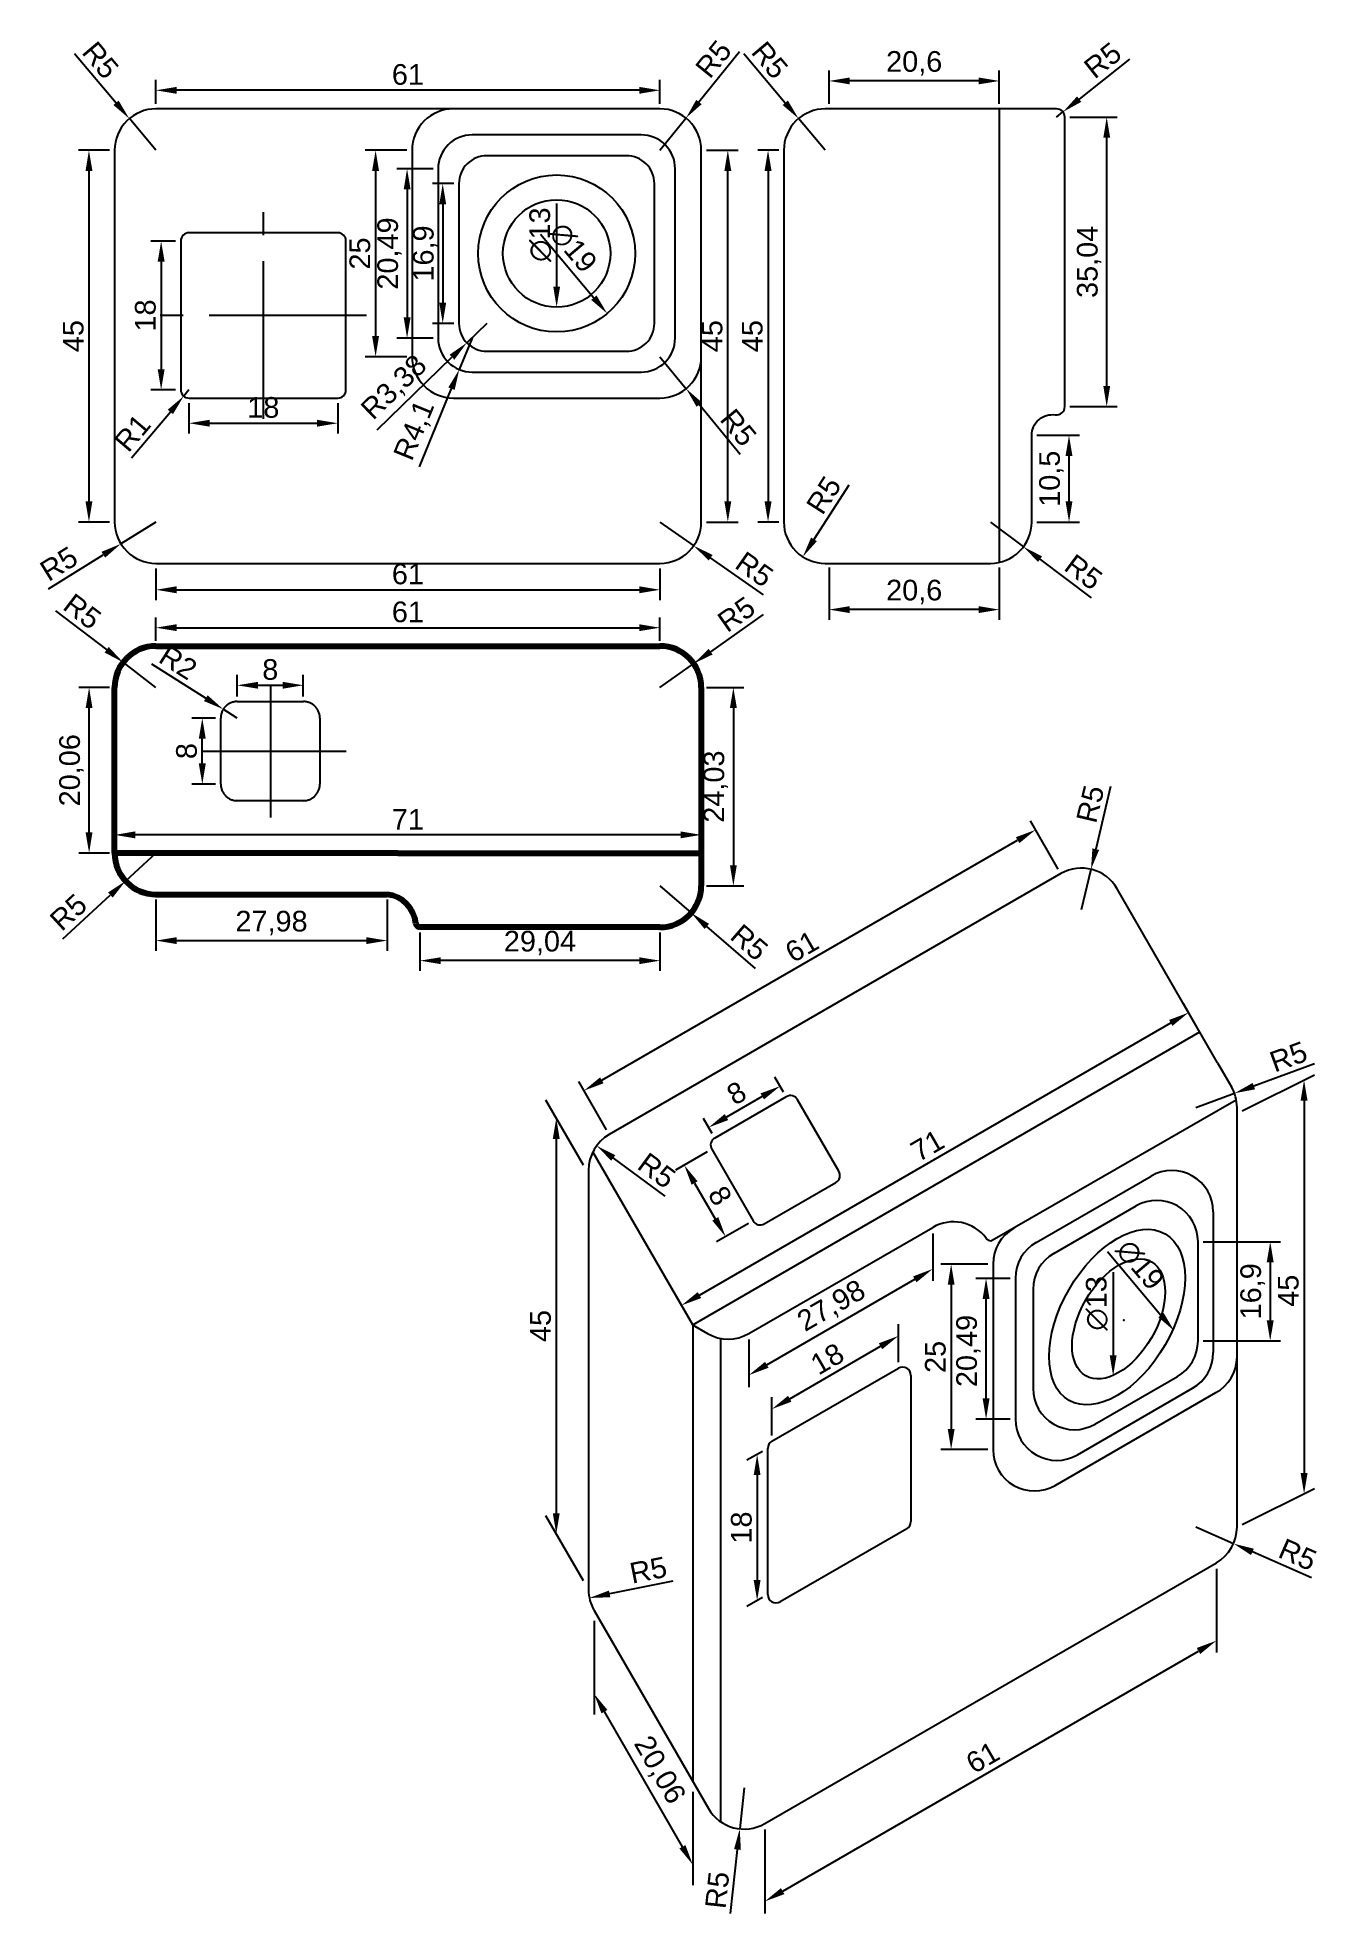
# Model space of a CAD drawing. Header units: millimetres. Extents: x 2170 to 2325, y 1655 to 1882.
import ezdxf

# ---------------------------------------------------------------- set-up
doc = ezdxf.new("R2010")
doc.units = ezdxf.units.MM
doc.linetypes.add('ACAD_ISO02W100', pattern=[15, 12, -3])
doc.linetypes.add('CENTER2', pattern=[28.575, 19.05, -3.175, 3.175, -3.175])
doc.styles.get("Standard").update_dxf_attribs({"font": 'arial.ttf'})
doc.dimstyles.new('ISO-25', dxfattribs={"dimtxt": 2.5, "dimasz": 2.5, "dimexe": 1.25, "dimexo": 0.625, "dimtad": 1, "dimtxsty": 'Standard', "dimcen": 2.5, "dimadec": 0, "dimazin": 0, "dimtfac": 1, "dimtmove": 0, "dimatfit": 3, "dimfxl": 1, "dimarcsym": 0})

msp = doc.modelspace()

# ---------------------------------------------------------------- blocks, each defined once
blk = doc.blocks.new('*D71')
at = {"color": 0, "lineweight": -2, "transparency": 16777216}
for p, q in [((2293.32, 1780.91), (2289.95, 1786.75)), ((2238.08, 1755.36), (2288.41, 1784.42)), ((2238.66, 1749.35), (2235.29, 1755.2))]:
    blk.add_line(p, q, dxfattribs=at)
at = {"color": 0, "transparency": 16777216}
for points in [[(2288.2, 1784.78), (2288.62, 1784.06), (2290.57, 1785.67)], [(2237.87, 1755.72), (2238.29, 1755), (2235.91, 1754.11)]]:
    blk.add_solid(points, dxfattribs=at)
at = {"layer": 'Defpoints', "color": 0, "transparency": 16777216}
for p in [(2290.57, 1785.67), (2293.63, 1780.37, -7470.32), (2238.97, 1748.81, -7470.32)]:
    blk.add_point(p, dxfattribs=at)
at = {"color": 0, "transparency": 16777216, "insert": (2262.29, 1771.54), "char_height": 2.5, "attachment_point": 5, "rotation": 30}
blk.add_mtext('61', dxfattribs=at)
blk = doc.blocks.new('*D72')
at = {"color": 0, "linetype": 'ByBlock', "lineweight": -2, "transparency": 16777216}
for p, q in [((2184.11, 1873.54), (2184.11, 1876.41)), ((2242.61, 1875.16), (2186.61, 1875.16)), ((2245.11, 1873.54), (2245.11, 1876.41))]:
    blk.add_line(p, q, dxfattribs=at)
at = {"color": 0, "linetype": 'ByBlock', "transparency": 16777216}
for points in [[(2186.61, 1875.57), (2186.61, 1874.74), (2184.11, 1875.16)], [(2242.61, 1875.57), (2242.61, 1874.74), (2245.11, 1875.16)]]:
    blk.add_solid(points, dxfattribs=at)
at = {"layer": 'Defpoints', "color": 0, "linetype": 'ByBlock', "transparency": 16777216}
for p in [(2184.11, 1875.16), (2184.11, 1872.91), (2245.11, 1872.91)]:
    blk.add_point(p, dxfattribs=at)
at = {"color": 0, "linetype": 'ByBlock', "transparency": 16777216, "insert": (2214.61, 1877.06), "char_height": 2.5, "attachment_point": 5}
blk.add_mtext('61', dxfattribs=at)
blk = doc.blocks.new('*D73')
at = {"color": 0, "linetype": 'ByBlock', "lineweight": -2, "transparency": 16777216}
for p, q in [((2178.49, 1867.91), (2174.75, 1867.91)), ((2176, 1865.41), (2176, 1825.41)), ((2178.49, 1822.91), (2174.75, 1822.91))]:
    blk.add_line(p, q, dxfattribs=at)
at = {"color": 0, "linetype": 'ByBlock', "transparency": 16777216}
for points in [[(2175.59, 1865.41), (2176.42, 1865.41), (2176, 1867.91)], [(2175.59, 1825.41), (2176.42, 1825.41), (2176, 1822.91)]]:
    blk.add_solid(points, dxfattribs=at)
at = {"layer": 'Defpoints', "color": 0, "linetype": 'ByBlock', "transparency": 16777216}
for p in [(2179.11, 1867.91), (2176, 1822.91), (2179.11, 1822.91)]:
    blk.add_point(p, dxfattribs=at)
at = {"color": 0, "linetype": 'ByBlock', "transparency": 16777216, "insert": (2174.11, 1845.41), "char_height": 2.5, "attachment_point": 5, "rotation": 90}
blk.add_mtext('45', dxfattribs=at)
blk = doc.blocks.new('*D74')
at = {"color": 0, "linetype": 'ByBlock', "lineweight": -2, "transparency": 16777216}
for p, q in [((2184.11, 1817.29), (2184.11, 1813.47)), ((2245.11, 1817.29), (2245.11, 1813.47)), ((2186.61, 1814.72), (2242.61, 1814.72))]:
    blk.add_line(p, q, dxfattribs=at)
at = {"color": 0, "linetype": 'ByBlock', "transparency": 16777216}
for points in [[(2186.61, 1815.14), (2186.61, 1814.3), (2184.11, 1814.72)], [(2242.61, 1815.14), (2242.61, 1814.3), (2245.11, 1814.72)]]:
    blk.add_solid(points, dxfattribs=at)
at = {"layer": 'Defpoints', "color": 0, "linetype": 'ByBlock', "transparency": 16777216}
for p in [(2184.11, 1817.91), (2245.11, 1817.91), (2245.11, 1814.72)]:
    blk.add_point(p, dxfattribs=at)
at = {"color": 0, "linetype": 'ByBlock', "transparency": 16777216, "insert": (2214.61, 1816.62), "char_height": 2.5, "attachment_point": 5}
blk.add_mtext('61', dxfattribs=at)
blk = doc.blocks.new('*D75')
at = {"color": 0, "linetype": 'ByBlock', "lineweight": -2, "transparency": 16777216}
for p, q in [((2250.74, 1867.91), (2254.58, 1867.91)), ((2253.33, 1825.41), (2253.33, 1865.41)), ((2250.74, 1822.91), (2254.58, 1822.91))]:
    blk.add_line(p, q, dxfattribs=at)
at = {"color": 0, "linetype": 'ByBlock', "transparency": 16777216}
for points in [[(2252.92, 1865.41), (2253.75, 1865.41), (2253.33, 1867.91)], [(2252.92, 1825.41), (2253.75, 1825.41), (2253.33, 1822.91)]]:
    blk.add_solid(points, dxfattribs=at)
at = {"layer": 'Defpoints', "color": 0, "linetype": 'ByBlock', "transparency": 16777216}
for p in [(2250.11, 1867.91), (2253.33, 1867.91), (2250.11, 1822.91)]:
    blk.add_point(p, dxfattribs=at)
at = {"color": 0, "linetype": 'ByBlock', "transparency": 16777216, "insert": (2251.44, 1845.41), "char_height": 2.5, "attachment_point": 5, "rotation": 90}
blk.add_mtext('45', dxfattribs=at)
blk = doc.blocks.new('*D76')
at = {"color": 0, "linetype": 'ByBlock', "lineweight": -2, "transparency": 16777216}
for p, q in [((2259.49, 1867.91), (2256.95, 1867.91)), ((2258.2, 1865.41), (2258.2, 1825.41)), ((2259.49, 1822.91), (2256.95, 1822.91))]:
    blk.add_line(p, q, dxfattribs=at)
at = {"color": 0, "linetype": 'ByBlock', "transparency": 16777216}
for points in [[(2257.78, 1865.41), (2258.62, 1865.41), (2258.2, 1867.91)], [(2257.78, 1825.41), (2258.62, 1825.41), (2258.2, 1822.91)]]:
    blk.add_solid(points, dxfattribs=at)
at = {"layer": 'Defpoints', "color": 0, "linetype": 'ByBlock', "transparency": 16777216}
for p in [(2260.11, 1867.91), (2258.2, 1822.91), (2260.11, 1822.91)]:
    blk.add_point(p, dxfattribs=at)
at = {"color": 0, "linetype": 'ByBlock', "transparency": 16777216, "insert": (2256.3, 1845.41), "char_height": 2.5, "attachment_point": 5, "rotation": 90}
blk.add_mtext('45', dxfattribs=at)
blk = doc.blocks.new('*D77')
at = {"color": 0, "linetype": 'ByBlock', "lineweight": -2, "transparency": 16777216}
for p, q in [((2174.25, 1879.61), (2179.28, 1873.65)), ((2184.11, 1867.91), (2180.89, 1871.73))]:
    blk.add_line(p, q, dxfattribs=at)
at = {"color": 0, "linetype": 'ByBlock', "transparency": 16777216}
blk.add_solid([(2179.59, 1873.91), (2178.96, 1873.38), (2180.89, 1871.73)], dxfattribs=at)
at = {"layer": 'Defpoints', "color": 0, "linetype": 'ByBlock', "transparency": 16777216}
for p in [(2180.89, 1871.73), (2184.11, 1867.91)]:
    blk.add_point(p, dxfattribs=at)
at = {"color": 0, "linetype": 'ByBlock', "transparency": 16777216, "insert": (2177.4, 1878.8), "char_height": 2.5, "attachment_point": 5, "rotation": 310.1679}
blk.add_mtext('R5', dxfattribs=at)
blk = doc.blocks.new('*D78')
at = {"color": 0, "linetype": 'ByBlock', "lineweight": -2, "transparency": 16777216}
for p, q in [((2254.75, 1879.8), (2249.84, 1873.74)), ((2245.11, 1867.91), (2248.26, 1871.8))]:
    blk.add_line(p, q, dxfattribs=at)
at = {"color": 0, "linetype": 'ByBlock', "transparency": 16777216}
blk.add_solid([(2249.51, 1874), (2250.16, 1873.48), (2248.26, 1871.8)], dxfattribs=at)
at = {"layer": 'Defpoints', "color": 0, "linetype": 'ByBlock', "transparency": 16777216}
for p in [(2248.26, 1871.8), (2245.11, 1867.91)]:
    blk.add_point(p, dxfattribs=at)
at = {"color": 0, "linetype": 'ByBlock', "transparency": 16777216, "insert": (2251.6, 1878.94), "char_height": 2.5, "attachment_point": 5, "rotation": 50.9887}
blk.add_mtext('R5', dxfattribs=at)
blk = doc.blocks.new('*D79')
at = {"color": 0, "linetype": 'ByBlock', "lineweight": -2, "transparency": 16777216}
for p, q in [((2188.11, 1837.29), (2188.11, 1833.62)), ((2206.11, 1837.29), (2206.11, 1833.62)), ((2190.61, 1834.87), (2203.61, 1834.87))]:
    blk.add_line(p, q, dxfattribs=at)
at = {"color": 0, "linetype": 'ByBlock', "transparency": 16777216}
for points in [[(2190.61, 1835.29), (2190.61, 1834.46), (2188.11, 1834.87)], [(2203.61, 1835.29), (2203.61, 1834.46), (2206.11, 1834.87)]]:
    blk.add_solid(points, dxfattribs=at)
at = {"layer": 'Defpoints', "color": 0, "linetype": 'ByBlock', "transparency": 16777216}
for p in [(2188.11, 1837.91), (2206.11, 1837.91), (2206.11, 1834.87)]:
    blk.add_point(p, dxfattribs=at)
at = {"color": 0, "linetype": 'ByBlock', "transparency": 16777216, "insert": (2197.11, 1836.77), "char_height": 2.5, "attachment_point": 5}
blk.add_mtext('18', dxfattribs=at)
blk = doc.blocks.new('*D80')
at = {"color": 0, "linetype": 'ByBlock', "lineweight": -2, "transparency": 16777216}
for p, q in [((2186.49, 1856.91), (2183.49, 1856.91)), ((2184.74, 1854.41), (2184.74, 1841.41)), ((2186.49, 1838.91), (2183.49, 1838.91))]:
    blk.add_line(p, q, dxfattribs=at)
at = {"color": 0, "linetype": 'ByBlock', "transparency": 16777216}
for points in [[(2184.32, 1854.41), (2185.16, 1854.41), (2184.74, 1856.91)], [(2184.32, 1841.41), (2185.16, 1841.41), (2184.74, 1838.91)]]:
    blk.add_solid(points, dxfattribs=at)
at = {"layer": 'Defpoints', "color": 0, "linetype": 'ByBlock', "transparency": 16777216}
for p in [(2187.11, 1856.91), (2184.74, 1838.91), (2187.11, 1838.91)]:
    blk.add_point(p, dxfattribs=at)
at = {"color": 0, "linetype": 'ByBlock', "transparency": 16777216, "insert": (2182.84, 1847.91), "char_height": 2.5, "attachment_point": 5, "rotation": 90}
blk.add_mtext('18', dxfattribs=at)
blk = doc.blocks.new('*U65')
at = {"color": 0, "linetype": 'CENTER2', "transparency": 16777216}
blk.add_line((12.5, 0), (-12.5, 0), dxfattribs=at)
blk = doc.blocks.new('*U66')
at = {"color": 0, "linetype": 'CENTER2', "transparency": 16777216}
blk.add_line((0, -12.5), (0, 12.5), dxfattribs=at)
blk = doc.blocks.new('*D81')
at = {"color": 0, "linetype": 'ByBlock', "lineweight": -2, "transparency": 16777216}
for p, q in [((2184.11, 1808.54), (2184.11, 1811.38)), ((2186.61, 1810.13), (2242.61, 1810.13)), ((2245.11, 1808.54), (2245.11, 1811.38))]:
    blk.add_line(p, q, dxfattribs=at)
at = {"color": 0, "linetype": 'ByBlock', "transparency": 16777216}
for points in [[(2186.61, 1810.55), (2186.61, 1809.72), (2184.11, 1810.13)], [(2242.61, 1810.55), (2242.61, 1809.72), (2245.11, 1810.13)]]:
    blk.add_solid(points, dxfattribs=at)
at = {"layer": 'Defpoints', "color": 0, "linetype": 'ByBlock', "transparency": 16777216}
for p in [(2245.11, 1810.13), (2184.11, 1807.91), (2245.11, 1807.91)]:
    blk.add_point(p, dxfattribs=at)
at = {"color": 0, "linetype": 'ByBlock', "transparency": 16777216, "insert": (2214.61, 1812.03), "char_height": 2.5, "attachment_point": 5}
blk.add_mtext('61', dxfattribs=at)
blk = doc.blocks.new('*D82')
at = {"color": 0, "linetype": 'ByBlock', "lineweight": -2, "transparency": 16777216}
for p, q in [((2250.74, 1802.91), (2255.25, 1802.91)), ((2254, 1800.41), (2254, 1781.39)), ((2250.74, 1778.89), (2255.25, 1778.89))]:
    blk.add_line(p, q, dxfattribs=at)
at = {"color": 0, "linetype": 'ByBlock', "transparency": 16777216}
for points in [[(2253.59, 1800.41), (2254.42, 1800.41), (2254, 1802.91)], [(2253.59, 1781.39), (2254.42, 1781.39), (2254, 1778.89)]]:
    blk.add_solid(points, dxfattribs=at)
at = {"layer": 'Defpoints', "color": 0, "linetype": 'ByBlock', "transparency": 16777216}
for p in [(2250.11, 1802.91), (2250.11, 1778.89), (2254, 1778.89)]:
    blk.add_point(p, dxfattribs=at)
at = {"color": 0, "linetype": 'ByBlock', "transparency": 16777216, "insert": (2251.87, 1790.9), "char_height": 2.5, "attachment_point": 5, "rotation": 90}
blk.add_mtext('24,03', dxfattribs=at)
blk = doc.blocks.new('*D83')
at = {"color": 0, "linetype": 'ByBlock', "lineweight": -2, "transparency": 16777216}
for p, q in [((2178.49, 1802.91), (2174.77, 1802.91)), ((2176.02, 1785.36), (2176.02, 1800.41)), ((2178.49, 1782.86), (2174.77, 1782.86))]:
    blk.add_line(p, q, dxfattribs=at)
at = {"color": 0, "linetype": 'ByBlock', "transparency": 16777216}
for points in [[(2175.6, 1800.41), (2176.43, 1800.41), (2176.02, 1802.91)], [(2175.6, 1785.36), (2176.43, 1785.36), (2176.02, 1782.86)]]:
    blk.add_solid(points, dxfattribs=at)
at = {"layer": 'Defpoints', "color": 0, "linetype": 'ByBlock', "transparency": 16777216}
for p in [(2176.02, 1802.91), (2179.11, 1802.91), (2179.11, 1782.86)]:
    blk.add_point(p, dxfattribs=at)
at = {"color": 0, "linetype": 'ByBlock', "transparency": 16777216, "insert": (2173.89, 1792.88), "char_height": 2.5, "attachment_point": 5, "rotation": 90}
blk.add_mtext('20,06', dxfattribs=at)
blk = doc.blocks.new('*D84')
at = {"color": 0, "linetype": 'ByBlock', "lineweight": -2, "transparency": 16777216}
for p, q in [((2184.11, 1777.23), (2184.11, 1771.02)), ((2212.09, 1777.23), (2212.09, 1771.02)), ((2186.61, 1772.27), (2209.59, 1772.27))]:
    blk.add_line(p, q, dxfattribs=at)
at = {"color": 0, "linetype": 'ByBlock', "transparency": 16777216}
for points in [[(2186.61, 1772.68), (2186.61, 1771.85), (2184.11, 1772.27)], [(2209.59, 1772.68), (2209.59, 1771.85), (2212.09, 1772.27)]]:
    blk.add_solid(points, dxfattribs=at)
at = {"layer": 'Defpoints', "color": 0, "linetype": 'ByBlock', "transparency": 16777216}
for p in [(2184.11, 1777.86), (2212.09, 1777.86), (2212.09, 1772.27)]:
    blk.add_point(p, dxfattribs=at)
at = {"color": 0, "linetype": 'ByBlock', "transparency": 16777216, "insert": (2198.1, 1774.39), "char_height": 2.5, "attachment_point": 5}
blk.add_mtext('27,98', dxfattribs=at)
blk = doc.blocks.new('*D85')
at = {"color": 0, "linetype": 'ByBlock', "lineweight": -2, "transparency": 16777216}
for p, q in [((2216.07, 1773.26), (2216.07, 1768.59)), ((2245.11, 1773.26), (2245.11, 1768.59)), ((2242.61, 1769.84), (2218.57, 1769.84))]:
    blk.add_line(p, q, dxfattribs=at)
at = {"color": 0, "linetype": 'ByBlock', "transparency": 16777216}
for points in [[(2218.57, 1770.25), (2218.57, 1769.42), (2216.07, 1769.84)], [(2242.61, 1770.25), (2242.61, 1769.42), (2245.11, 1769.84)]]:
    blk.add_solid(points, dxfattribs=at)
at = {"layer": 'Defpoints', "color": 0, "linetype": 'ByBlock', "transparency": 16777216}
for p in [(2216.07, 1773.89), (2245.11, 1773.89), (2216.07, 1769.84)]:
    blk.add_point(p, dxfattribs=at)
at = {"color": 0, "linetype": 'ByBlock', "transparency": 16777216, "insert": (2230.59, 1771.97), "char_height": 2.5, "attachment_point": 5}
blk.add_mtext('29,04', dxfattribs=at)
blk = doc.blocks.new('*D86')
at = {"color": 0, "linetype": 'ByBlock', "lineweight": -2, "transparency": 16777216}
for p, q in [((2179.11, 1783.48), (2179.11, 1786.31)), ((2247.61, 1785.06), (2181.61, 1785.06)), ((2250.11, 1783.48), (2250.11, 1786.31))]:
    blk.add_line(p, q, dxfattribs=at)
at = {"color": 0, "linetype": 'ByBlock', "transparency": 16777216}
for points in [[(2181.61, 1785.48), (2181.61, 1784.64), (2179.11, 1785.06)], [(2247.61, 1785.48), (2247.61, 1784.65), (2250.11, 1785.06)]]:
    blk.add_solid(points, dxfattribs=at)
at = {"layer": 'Defpoints', "color": 0, "linetype": 'ByBlock', "transparency": 16777216}
for p in [(2179.11, 1785.06), (2179.11, 1782.86), (2250.11, 1782.86)]:
    blk.add_point(p, dxfattribs=at)
at = {"color": 0, "linetype": 'ByBlock', "transparency": 16777216, "insert": (2214.61, 1786.94), "char_height": 2.5, "attachment_point": 5, "rotation": 0.0018}
blk.add_mtext('71', dxfattribs=at)
blk = doc.blocks.new('*D87')
at = {"color": 0, "linetype": 'ByBlock', "lineweight": -2, "transparency": 16777216}
for p, q in [((2245.11, 1778.89), (2248.9, 1775.62)), ((2256.69, 1768.88), (2250.79, 1773.98))]:
    blk.add_line(p, q, dxfattribs=at)
at = {"color": 0, "linetype": 'ByBlock', "transparency": 16777216}
blk.add_solid([(2251.06, 1774.3), (2250.52, 1773.67), (2248.9, 1775.62)], dxfattribs=at)
at = {"layer": 'Defpoints', "color": 0, "linetype": 'ByBlock', "transparency": 16777216}
for p in [(2245.11, 1778.89), (2248.9, 1775.62)]:
    blk.add_point(p, dxfattribs=at)
at = {"color": 0, "linetype": 'ByBlock', "transparency": 16777216, "insert": (2255.93, 1772.05), "char_height": 2.5, "attachment_point": 5, "rotation": 319.1727}
blk.add_mtext('R5', dxfattribs=at)
blk = doc.blocks.new('*D88')
at = {"color": 0, "linetype": 'ByBlock', "lineweight": -2, "transparency": 16777216}
for p, q in [((2290.74, 1833.41), (2295.88, 1833.41)), ((2294.63, 1825.41), (2294.63, 1830.91)), ((2290.74, 1822.91), (2295.88, 1822.91))]:
    blk.add_line(p, q, dxfattribs=at)
at = {"color": 0, "linetype": 'ByBlock', "transparency": 16777216}
for points in [[(2294.21, 1830.91), (2295.04, 1830.91), (2294.63, 1833.41)], [(2294.21, 1825.41), (2295.04, 1825.41), (2294.63, 1822.91)]]:
    blk.add_solid(points, dxfattribs=at)
at = {"layer": 'Defpoints', "color": 0, "linetype": 'ByBlock', "transparency": 16777216}
for p in [(2290.11, 1833.41), (2294.63, 1833.41), (2290.11, 1822.91)]:
    blk.add_point(p, dxfattribs=at)
at = {"color": 0, "linetype": 'ByBlock', "transparency": 16777216, "insert": (2292.5, 1828.16), "char_height": 2.5, "attachment_point": 5, "rotation": 90}
blk.add_mtext('10,5', dxfattribs=at)
blk = doc.blocks.new('*D89')
at = {"color": 0, "linetype": 'ByBlock', "lineweight": -2, "transparency": 16777216}
blk.add_line((2267.98, 1827.37), (2263.76, 1820.81), dxfattribs=at)
at = {"color": 0, "linetype": 'ByBlock', "transparency": 16777216}
blk.add_solid([(2263.41, 1821.04), (2264.11, 1820.59), (2262.41, 1818.71)], dxfattribs=at)
at = {"layer": 'Defpoints', "color": 0, "linetype": 'ByBlock', "transparency": 16777216}
for p in [(2265.11, 1822.91), (2262.41, 1818.71)]:
    blk.add_point(p, dxfattribs=at)
at = {"color": 0, "linetype": 'ByBlock', "transparency": 16777216, "insert": (2264.95, 1826.17), "char_height": 2.5, "attachment_point": 5, "rotation": 57.2912}
blk.add_mtext('R5', dxfattribs=at)
blk = doc.blocks.new('*D90')
at = {"color": 0, "linetype": 'ByBlock', "lineweight": -2, "transparency": 16777216}
for p, q in [((2245.11, 1822.91), (2249.2, 1820.04)), ((2257.63, 1814.11), (2251.25, 1818.6))]:
    blk.add_line(p, q, dxfattribs=at)
at = {"color": 0, "linetype": 'ByBlock', "transparency": 16777216}
blk.add_solid([(2251.49, 1818.94), (2251.01, 1818.26), (2249.2, 1820.04)], dxfattribs=at)
at = {"layer": 'Defpoints', "color": 0, "linetype": 'ByBlock', "transparency": 16777216}
for p in [(2245.11, 1822.91), (2249.2, 1820.04)]:
    blk.add_point(p, dxfattribs=at)
at = {"color": 0, "linetype": 'ByBlock', "transparency": 16777216, "insert": (2256.55, 1817.19), "char_height": 2.5, "attachment_point": 5, "rotation": 324.8779}
blk.add_mtext('R5', dxfattribs=at)
blk = doc.blocks.new('*D91')
at = {"color": 0, "linetype": 'ByBlock', "lineweight": -2, "transparency": 16777216}
for p, q in [((2285.11, 1822.91), (2289.12, 1819.92)), ((2297.37, 1813.75), (2291.12, 1818.42))]:
    blk.add_line(p, q, dxfattribs=at)
at = {"color": 0, "linetype": 'ByBlock', "transparency": 16777216}
blk.add_solid([(2291.37, 1818.76), (2290.87, 1818.09), (2289.12, 1819.92)], dxfattribs=at)
at = {"layer": 'Defpoints', "color": 0, "linetype": 'ByBlock', "transparency": 16777216}
for p in [(2285.11, 1822.91), (2289.12, 1819.92)]:
    blk.add_point(p, dxfattribs=at)
at = {"color": 0, "linetype": 'ByBlock', "transparency": 16777216, "insert": (2296.38, 1816.86), "char_height": 2.5, "attachment_point": 5, "rotation": 323.2044}
blk.add_mtext('R5', dxfattribs=at)
blk = doc.blocks.new('*D92')
at = {"color": 0, "linetype": 'ByBlock', "lineweight": -2, "transparency": 16777216}
for p, q in [((2255.26, 1879.61), (2260.28, 1873.65)), ((2265.11, 1867.91), (2261.89, 1871.74))]:
    blk.add_line(p, q, dxfattribs=at)
at = {"color": 0, "linetype": 'ByBlock', "transparency": 16777216}
blk.add_solid([(2260.6, 1873.92), (2259.96, 1873.38), (2261.89, 1871.74)], dxfattribs=at)
at = {"layer": 'Defpoints', "color": 0, "linetype": 'ByBlock', "transparency": 16777216}
for p in [(2261.89, 1871.74), (2265.11, 1867.91)]:
    blk.add_point(p, dxfattribs=at)
at = {"color": 0, "linetype": 'ByBlock', "transparency": 16777216, "insert": (2258.41, 1878.81), "char_height": 2.5, "attachment_point": 5, "rotation": 310.1141}
blk.add_mtext('R5', dxfattribs=at)
blk = doc.blocks.new('*D93')
at = {"color": 0, "linetype": 'ByBlock', "lineweight": -2, "transparency": 16777216}
for p, q in [((2171.94, 1812.18), (2178.15, 1807.46)), ((2184.11, 1802.91), (2180.14, 1805.94))]:
    blk.add_line(p, q, dxfattribs=at)
at = {"color": 0, "linetype": 'ByBlock', "transparency": 16777216}
blk.add_solid([(2178.4, 1807.79), (2177.89, 1807.13), (2180.14, 1805.94)], dxfattribs=at)
at = {"layer": 'Defpoints', "color": 0, "linetype": 'ByBlock', "transparency": 16777216}
for p in [(2180.14, 1805.94), (2184.11, 1802.91)]:
    blk.add_point(p, dxfattribs=at)
at = {"color": 0, "linetype": 'ByBlock', "transparency": 16777216, "insert": (2175.2, 1812.09), "char_height": 2.5, "attachment_point": 5, "rotation": 322.7132}
blk.add_mtext('R5', dxfattribs=at)
blk = doc.blocks.new('*D94')
at = {"color": 0, "linetype": 'ByBlock', "lineweight": -2, "transparency": 16777216}
for p, q in [((2184.11, 1822.91), (2179.87, 1820.28)), ((2171.11, 1814.85), (2177.74, 1818.96))]:
    blk.add_line(p, q, dxfattribs=at)
at = {"color": 0, "linetype": 'ByBlock', "transparency": 16777216}
blk.add_solid([(2177.52, 1819.31), (2177.96, 1818.61), (2179.87, 1820.28)], dxfattribs=at)
at = {"layer": 'Defpoints', "color": 0, "linetype": 'ByBlock', "transparency": 16777216}
for p in [(2184.11, 1822.91), (2179.87, 1820.28)]:
    blk.add_point(p, dxfattribs=at)
at = {"color": 0, "linetype": 'ByBlock', "transparency": 16777216, "insert": (2172.36, 1817.86), "char_height": 2.5, "attachment_point": 5, "rotation": 31.8107}
blk.add_mtext('R5', dxfattribs=at)
blk = doc.blocks.new('*D95')
at = {"color": 0, "linetype": 'ByBlock', "lineweight": -2, "transparency": 16777216}
for p, q in [((2257.62, 1811.72), (2251.25, 1807.23)), ((2245.11, 1802.91), (2249.2, 1805.79))]:
    blk.add_line(p, q, dxfattribs=at)
at = {"color": 0, "linetype": 'ByBlock', "transparency": 16777216}
blk.add_solid([(2251.01, 1807.57), (2251.49, 1806.89), (2249.2, 1805.79)], dxfattribs=at)
at = {"layer": 'Defpoints', "color": 0, "linetype": 'ByBlock', "transparency": 16777216}
for p in [(2249.2, 1805.79), (2245.11, 1802.91)]:
    blk.add_point(p, dxfattribs=at)
at = {"color": 0, "linetype": 'ByBlock', "transparency": 16777216, "insert": (2254.37, 1811.75), "char_height": 2.5, "attachment_point": 5, "rotation": 35.1513}
blk.add_mtext('R5', dxfattribs=at)
blk = doc.blocks.new('*D96')
at = {"color": 0, "linetype": 'ByBlock', "lineweight": -2, "transparency": 16777216}
for p, q in [((2184.11, 1782.86), (2180.43, 1779.47)), ((2172.85, 1772.5), (2178.59, 1777.78))]:
    blk.add_line(p, q, dxfattribs=at)
at = {"color": 0, "linetype": 'ByBlock', "transparency": 16777216}
blk.add_solid([(2178.31, 1778.09), (2178.87, 1777.47), (2180.43, 1779.47)], dxfattribs=at)
at = {"layer": 'Defpoints', "color": 0, "linetype": 'ByBlock', "transparency": 16777216}
for p in [(2184.11, 1782.86), (2180.43, 1779.47)]:
    blk.add_point(p, dxfattribs=at)
at = {"color": 0, "linetype": 'ByBlock', "transparency": 16777216, "insert": (2173.52, 1775.69), "char_height": 2.5, "attachment_point": 5, "rotation": 42.5871}
blk.add_mtext('R5', dxfattribs=at)
blk = doc.blocks.new('*D97')
at = {"color": 0, "linetype": 'ByBlock', "lineweight": -2, "transparency": 16777216}
for p, q in [((2193.95, 1801.82), (2193.95, 1804.41)), ((2196.45, 1803.16), (2199.45, 1803.16)), ((2201.95, 1801.82), (2201.95, 1804.41))]:
    blk.add_line(p, q, dxfattribs=at)
at = {"color": 0, "linetype": 'ByBlock', "transparency": 16777216}
for points in [[(2196.45, 1803.58), (2196.45, 1802.75), (2193.95, 1803.16)], [(2199.45, 1803.58), (2199.45, 1802.75), (2201.95, 1803.16)]]:
    blk.add_solid(points, dxfattribs=at)
at = {"layer": 'Defpoints', "color": 0, "linetype": 'ByBlock', "transparency": 16777216}
for p in [(2201.95, 1803.16), (2193.95, 1801.2), (2201.95, 1801.2)]:
    blk.add_point(p, dxfattribs=at)
at = {"color": 0, "linetype": 'ByBlock', "transparency": 16777216, "insert": (2197.95, 1805.06), "char_height": 2.5, "attachment_point": 5}
blk.add_mtext('8', dxfattribs=at)
blk = doc.blocks.new('*D98')
at = {"color": 0, "linetype": 'ByBlock', "lineweight": -2, "transparency": 16777216}
for p, q in [((2191.33, 1799.2), (2188.47, 1799.2)), ((2189.72, 1793.7), (2189.72, 1796.7)), ((2191.33, 1791.2), (2188.47, 1791.2))]:
    blk.add_line(p, q, dxfattribs=at)
at = {"color": 0, "linetype": 'ByBlock', "transparency": 16777216}
for points in [[(2189.3, 1796.7), (2190.14, 1796.7), (2189.72, 1799.2)], [(2189.3, 1793.7), (2190.14, 1793.7), (2189.72, 1791.2)]]:
    blk.add_solid(points, dxfattribs=at)
at = {"layer": 'Defpoints', "color": 0, "linetype": 'ByBlock', "transparency": 16777216}
for p in [(2189.72, 1799.2), (2191.95, 1799.2), (2191.95, 1791.2)]:
    blk.add_point(p, dxfattribs=at)
at = {"color": 0, "linetype": 'ByBlock', "transparency": 16777216, "insert": (2187.82, 1795.2), "char_height": 2.5, "attachment_point": 5, "rotation": 90}
blk.add_mtext('8', dxfattribs=at)
blk = doc.blocks.new('*D99')
at = {"color": 0, "linetype": 'ByBlock', "lineweight": -2, "transparency": 16777216}
for p, q in [((2183.59, 1805.74), (2190.15, 1801.6)), ((2193.95, 1799.2), (2192.26, 1800.27))]:
    blk.add_line(p, q, dxfattribs=at)
at = {"color": 0, "linetype": 'ByBlock', "transparency": 16777216}
blk.add_solid([(2190.37, 1801.95), (2189.92, 1801.25), (2192.26, 1800.27)], dxfattribs=at)
at = {"layer": 'Defpoints', "color": 0, "linetype": 'ByBlock', "transparency": 16777216}
for p in [(2192.26, 1800.27), (2193.95, 1799.2)]:
    blk.add_point(p, dxfattribs=at)
at = {"color": 0, "linetype": 'ByBlock', "transparency": 16777216, "insert": (2186.81, 1805.93), "char_height": 2.5, "attachment_point": 5, "rotation": 327.7427}
blk.add_mtext('R2', dxfattribs=at)
blk = doc.blocks.new('*D100')
at = {"color": 0, "linetype": 'ByBlock', "lineweight": -2, "transparency": 16777216}
for p, q in [((2188.11, 1838.91), (2187.47, 1838.15)), ((2181.14, 1830.67), (2185.86, 1836.24))]:
    blk.add_line(p, q, dxfattribs=at)
at = {"color": 0, "linetype": 'ByBlock', "transparency": 16777216}
blk.add_solid([(2185.54, 1836.51), (2186.17, 1835.97), (2187.47, 1838.15)], dxfattribs=at)
at = {"layer": 'Defpoints', "color": 0, "linetype": 'ByBlock', "transparency": 16777216}
for p in [(2188.11, 1838.91), (2187.47, 1838.15)]:
    blk.add_point(p, dxfattribs=at)
at = {"color": 0, "linetype": 'ByBlock', "transparency": 16777216, "insert": (2181.26, 1833.71), "char_height": 2.5, "attachment_point": 5, "rotation": 49.801}
blk.add_mtext('R1', dxfattribs=at)
blk = doc.blocks.new('*D101')
at = {"color": 0, "linetype": 'ByBlock', "lineweight": -2, "transparency": 16777216}
for p, q in [((2294.74, 1871.91), (2300.44, 1871.91)), ((2299.19, 1839.38), (2299.19, 1869.41)), ((2294.74, 1836.88), (2300.44, 1836.88))]:
    blk.add_line(p, q, dxfattribs=at)
at = {"color": 0, "linetype": 'ByBlock', "transparency": 16777216}
for points in [[(2298.78, 1869.41), (2299.61, 1869.41), (2299.19, 1871.91)], [(2298.78, 1839.38), (2299.61, 1839.38), (2299.19, 1836.88)]]:
    blk.add_solid(points, dxfattribs=at)
at = {"layer": 'Defpoints', "color": 0, "linetype": 'ByBlock', "transparency": 16777216}
for p in [(2294.11, 1871.91), (2299.19, 1871.91), (2294.11, 1836.88)]:
    blk.add_point(p, dxfattribs=at)
at = {"color": 0, "linetype": 'ByBlock', "transparency": 16777216, "insert": (2297.07, 1854.4), "char_height": 2.5, "attachment_point": 5, "rotation": 90}
blk.add_mtext('35,04', dxfattribs=at)
blk = doc.blocks.new('*D102')
at = {"color": 0, "linetype": 'ByBlock', "lineweight": -2, "transparency": 16777216}
for p, q in [((2214.49, 1867.91), (2209.45, 1867.91)), ((2210.7, 1865.41), (2210.7, 1845.41)), ((2214.49, 1842.91), (2209.45, 1842.91))]:
    blk.add_line(p, q, dxfattribs=at)
at = {"color": 0, "linetype": 'ByBlock', "transparency": 16777216}
for points in [[(2210.28, 1865.41), (2211.11, 1865.41), (2210.7, 1867.91)], [(2210.28, 1845.41), (2211.11, 1845.41), (2210.7, 1842.91)]]:
    blk.add_solid(points, dxfattribs=at)
at = {"layer": 'Defpoints', "color": 0, "linetype": 'ByBlock', "transparency": 16777216}
for p in [(2215.11, 1867.91), (2210.7, 1842.91), (2215.11, 1842.91)]:
    blk.add_point(p, dxfattribs=at)
at = {"color": 0, "linetype": 'ByBlock', "transparency": 16777216, "insert": (2208.8, 1855.41), "char_height": 2.5, "attachment_point": 5, "rotation": 90}
blk.add_mtext('25', dxfattribs=at)
blk = doc.blocks.new('*D103')
at = {"color": 0, "linetype": 'ByBlock', "lineweight": -2, "transparency": 16777216}
for p, q in [((2217.65, 1865.66), (2213.26, 1865.66)), ((2214.51, 1863.16), (2214.51, 1847.67)), ((2217.65, 1845.17), (2213.26, 1845.17))]:
    blk.add_line(p, q, dxfattribs=at)
at = {"color": 0, "linetype": 'ByBlock', "transparency": 16777216}
for points in [[(2214.1, 1863.16), (2214.93, 1863.16), (2214.51, 1865.66)], [(2214.1, 1847.67), (2214.93, 1847.67), (2214.51, 1845.17)]]:
    blk.add_solid(points, dxfattribs=at)
at = {"layer": 'Defpoints', "color": 0, "linetype": 'ByBlock', "transparency": 16777216}
for p in [(2218.27, 1865.66), (2214.51, 1845.17), (2218.27, 1845.17)]:
    blk.add_point(p, dxfattribs=at)
at = {"color": 0, "linetype": 'ByBlock', "transparency": 16777216, "insert": (2212.39, 1855.41), "char_height": 2.5, "attachment_point": 5, "rotation": 90}
blk.add_mtext('20,49', dxfattribs=at)
blk = doc.blocks.new('*D104')
at = {"color": 0, "linetype": 'ByBlock', "lineweight": -2, "transparency": 16777216}
for p, q in [((2220.16, 1863.87), (2217.57, 1863.87)), ((2218.82, 1861.37), (2218.82, 1849.46)), ((2220.16, 1846.96), (2217.57, 1846.96))]:
    blk.add_line(p, q, dxfattribs=at)
at = {"color": 0, "linetype": 'ByBlock', "transparency": 16777216}
for points in [[(2218.41, 1861.37), (2219.24, 1861.37), (2218.82, 1863.87)], [(2218.41, 1849.46), (2219.24, 1849.46), (2218.82, 1846.96)]]:
    blk.add_solid(points, dxfattribs=at)
at = {"layer": 'Defpoints', "color": 0, "linetype": 'ByBlock', "transparency": 16777216}
for p in [(2220.78, 1863.87), (2218.82, 1846.96), (2220.78, 1846.96)]:
    blk.add_point(p, dxfattribs=at)
at = {"color": 0, "linetype": 'ByBlock', "transparency": 16777216, "insert": (2216.7, 1855.41), "char_height": 2.5, "attachment_point": 5, "rotation": 90}
blk.add_mtext('16,9', dxfattribs=at)
blk = doc.blocks.new('*D105')
at = {"color": 0, "linetype": 'ByBlock', "lineweight": -2, "transparency": 16777216}
for p, q in [((2224.16, 1846.96), (2221.74, 1844.61)), ((2210.88, 1834.06), (2219.94, 1842.86))]:
    blk.add_line(p, q, dxfattribs=at)
at = {"color": 0, "linetype": 'ByBlock', "transparency": 16777216}
blk.add_solid([(2219.65, 1843.16), (2220.23, 1842.56), (2221.74, 1844.61)], dxfattribs=at)
at = {"layer": 'Defpoints', "color": 0, "linetype": 'ByBlock', "transparency": 16777216}
for p in [(2224.16, 1846.96), (2221.74, 1844.61)]:
    blk.add_point(p, dxfattribs=at)
at = {"color": 0, "linetype": 'ByBlock', "transparency": 16777216, "insert": (2213.03, 1839.11), "char_height": 2.5, "attachment_point": 5, "rotation": 44.1679}
blk.add_mtext('R3,38', dxfattribs=at)
blk = doc.blocks.new('*D106')
at = {"color": 0, "linetype": 'ByBlock', "lineweight": -2, "transparency": 16777216}
for p, q in [((2222.37, 1845.17), (2220.82, 1841.37)), ((2216.03, 1829.6), (2219.88, 1839.06))]:
    blk.add_line(p, q, dxfattribs=at)
at = {"color": 0, "linetype": 'ByBlock', "transparency": 16777216}
blk.add_solid([(2219.5, 1839.21), (2220.27, 1838.9), (2220.82, 1841.37)], dxfattribs=at)
at = {"layer": 'Defpoints', "color": 0, "linetype": 'ByBlock', "transparency": 16777216}
for p in [(2222.37, 1845.17), (2220.82, 1841.37)]:
    blk.add_point(p, dxfattribs=at)
at = {"color": 0, "linetype": 'ByBlock', "transparency": 16777216, "insert": (2215.52, 1833.97), "char_height": 2.5, "attachment_point": 5, "rotation": 67.8569}
blk.add_mtext('R4,1', dxfattribs=at)
blk = doc.blocks.new('*D107')
at = {"color": 0, "linetype": 'ByBlock', "lineweight": -2, "transparency": 16777216}
for p, q in [((2245.11, 1842.91), (2248.29, 1839.05)), ((2254.83, 1831.09), (2249.88, 1837.12))]:
    blk.add_line(p, q, dxfattribs=at)
at = {"color": 0, "linetype": 'ByBlock', "transparency": 16777216}
blk.add_solid([(2250.2, 1837.38), (2249.55, 1836.86), (2248.29, 1839.05)], dxfattribs=at)
at = {"layer": 'Defpoints', "color": 0, "linetype": 'ByBlock', "transparency": 16777216}
for p in [(2245.11, 1842.91), (2248.29, 1839.05)]:
    blk.add_point(p, dxfattribs=at)
at = {"color": 0, "linetype": 'ByBlock', "transparency": 16777216, "insert": (2254.61, 1834.35), "char_height": 2.5, "attachment_point": 5, "rotation": 309.4179}
blk.add_mtext('R5', dxfattribs=at)
blk = doc.blocks.new('*D108')
at = {"color": 0, "lineweight": -2, "transparency": 16777216}
for p, q in [((2310.15, 1761.76), (2308.49, 1764.64)), ((2249.9, 1729.38), (2306.95, 1762.31)), ((2248.77, 1726.32), (2247.11, 1729.21))]:
    blk.add_line(p, q, dxfattribs=at)
at = {"color": 0, "transparency": 16777216}
for points in [[(2306.74, 1762.67), (2307.15, 1761.95), (2309.11, 1763.56)], [(2249.69, 1729.74), (2250.11, 1729.01), (2247.73, 1728.13)]]:
    blk.add_solid(points, dxfattribs=at)
at = {"layer": 'Defpoints', "color": 0, "transparency": 16777216}
for p in [(2309.11, 1763.56), (2310.46, 1761.22, -7470.32), (2249.09, 1725.78, -7470.32)]:
    blk.add_point(p, dxfattribs=at)
at = {"color": 0, "transparency": 16777216, "insert": (2277.48, 1747.47), "char_height": 2.5, "attachment_point": 5, "rotation": 30}
blk.add_mtext('71', dxfattribs=at)
blk = doc.blocks.new('*D109')
at = {"color": 0, "lineweight": -2, "transparency": 16777216}
for p, q in [((2235.85, 1745.09), (2231.31, 1752.94)), ((2232.56, 1748.28), (2232.56, 1702.98)), ((2235.85, 1694.79), (2231.31, 1702.65))]:
    blk.add_line(p, q, dxfattribs=at)
at = {"color": 0, "transparency": 16777216}
for points in [[(2232.15, 1748.28), (2232.98, 1748.28), (2232.56, 1750.78)], [(2232.15, 1702.98), (2232.98, 1702.98), (2232.56, 1700.48)]]:
    blk.add_solid(points, dxfattribs=at)
at = {"layer": 'Defpoints', "color": 0, "transparency": 16777216}
for p in [(2236.47, 1744, -7470.32), (2232.56, 1700.48), (2236.47, 1693.71, -7470.32)]:
    blk.add_point(p, dxfattribs=at)
at = {"color": 0, "transparency": 16777216, "insert": (2230.67, 1725.63), "char_height": 2.5, "attachment_point": 5, "rotation": 90}
blk.add_mtext('45', dxfattribs=at)
blk = doc.blocks.new('*D110')
at = {"color": 0, "lineweight": -2, "transparency": 16777216}
for p, q in [((2237.14, 1689.96), (2237.14, 1678.63)), ((2247.84, 1662.61), (2238.39, 1678.97)), ((2249.09, 1669.28), (2249.09, 1657.95))]:
    blk.add_line(p, q, dxfattribs=at)
at = {"color": 0, "transparency": 16777216}
for points in [[(2238.76, 1679.17), (2238.03, 1678.76), (2237.14, 1681.13)], [(2248.2, 1662.82), (2247.47, 1662.41), (2249.09, 1660.45)]]:
    blk.add_solid(points, dxfattribs=at)
at = {"layer": 'Defpoints', "color": 0, "transparency": 16777216}
for p in [(2237.14, 1691.21, -7470.32), (2237.14, 1681.13), (2249.09, 1670.53, -7470.32)]:
    blk.add_point(p, dxfattribs=at)
at = {"color": 0, "transparency": 16777216, "insert": (2244.96, 1671.85), "char_height": 2.5, "attachment_point": 5, "rotation": 300}
blk.add_mtext('20,06', dxfattribs=at)
blk = doc.blocks.new('*D111')
at = {"color": 0, "lineweight": -2, "transparency": 16777216}
for p, q in [((2265.59, 1817.41), (2265.59, 1811.07)), ((2286.19, 1817.41), (2286.19, 1811.07)), ((2283.69, 1812.32), (2268.09, 1812.32))]:
    blk.add_line(p, q, dxfattribs=at)
at = {"color": 0, "transparency": 16777216}
for points in [[(2268.09, 1812.74), (2268.09, 1811.9), (2265.59, 1812.32)], [(2283.69, 1812.74), (2283.69, 1811.9), (2286.19, 1812.32)]]:
    blk.add_solid(points, dxfattribs=at)
at = {"layer": 'Defpoints', "color": 0, "transparency": 16777216}
for p in [(2265.59, 1818.03), (2286.19, 1818.03), (2265.59, 1812.32)]:
    blk.add_point(p, dxfattribs=at)
at = {"color": 0, "transparency": 16777216, "insert": (2275.89, 1814.45), "char_height": 2.5, "attachment_point": 5}
blk.add_mtext('20,6', dxfattribs=at)
blk = doc.blocks.new('*D112')
at = {"color": 0, "lineweight": -2, "transparency": 16777216}
for p, q in [((2265.59, 1873.54), (2265.59, 1877.54)), ((2286.19, 1873.54), (2286.19, 1877.54)), ((2283.69, 1876.29), (2268.09, 1876.29))]:
    blk.add_line(p, q, dxfattribs=at)
at = {"color": 0, "transparency": 16777216}
for points in [[(2268.09, 1876.71), (2268.09, 1875.88), (2265.59, 1876.29)], [(2283.69, 1876.71), (2283.69, 1875.88), (2286.19, 1876.29)]]:
    blk.add_solid(points, dxfattribs=at)
at = {"layer": 'Defpoints', "color": 0, "transparency": 16777216}
for p in [(2265.59, 1876.29), (2265.59, 1872.91), (2286.19, 1872.91)]:
    blk.add_point(p, dxfattribs=at)
at = {"color": 0, "transparency": 16777216, "insert": (2275.89, 1878.42), "char_height": 2.5, "attachment_point": 5}
blk.add_mtext('20,6', dxfattribs=at)
blk = doc.blocks.new('*D114')
at = {"color": 0, "lineweight": -2, "transparency": 16777216}
for p, q in [((2260.09, 1753.92), (2259.04, 1755.75)), ((2257.5, 1753.41), (2253.17, 1750.91)), ((2251.43, 1748.92), (2250.38, 1750.75))]:
    blk.add_line(p, q, dxfattribs=at)
at = {"color": 0, "transparency": 16777216}
for points in [[(2257.29, 1753.78), (2257.71, 1753.05), (2259.67, 1754.66)], [(2252.96, 1751.28), (2253.38, 1750.55), (2251.01, 1749.66)]]:
    blk.add_solid(points, dxfattribs=at)
at = {"layer": 'Defpoints', "color": 0, "transparency": 16777216}
for p in [(2260.41, 1753.38, -7470.32), (2251.01, 1749.66), (2251.75, 1748.38, -7470.32)]:
    blk.add_point(p, dxfattribs=at)
at = {"color": 0, "transparency": 16777216, "insert": (2254.38, 1753.81), "char_height": 2.5, "attachment_point": 5, "rotation": 30}
blk.add_mtext('8', dxfattribs=at)
blk = doc.blocks.new('*D67')
at = {"color": 0, "lineweight": -2, "transparency": 16777216}
for p, q in [((2250.84, 1746.7), (2246.98, 1744.47)), ((2249.31, 1742.93), (2251.81, 1738.6)), ((2255.84, 1738.04), (2251.98, 1735.81))]:
    blk.add_line(p, q, dxfattribs=at)
at = {"color": 0, "transparency": 16777216}
for points in [[(2249.67, 1743.14), (2248.95, 1742.72), (2248.06, 1745.1)], [(2252.17, 1738.81), (2251.45, 1738.39), (2253.06, 1736.44)]]:
    blk.add_solid(points, dxfattribs=at)
at = {"layer": 'Defpoints', "color": 0, "transparency": 16777216}
for p in [(2251.38, 1747.01, -7470.32), (2256.38, 1738.35, -7470.32), (2253.06, 1736.44)]:
    blk.add_point(p, dxfattribs=at)
at = {"color": 0, "transparency": 16777216, "insert": (2252.39, 1741.39), "char_height": 2.5, "attachment_point": 5, "rotation": 300}
blk.add_mtext('8', dxfattribs=at)
blk = doc.blocks.new('*D115')
at = {"color": 0, "lineweight": -2, "transparency": 16777216}
for p, q in [((2273.98, 1721.25), (2273.98, 1725.87)), ((2260.83, 1716.83), (2271.82, 1723.18)), ((2258.66, 1712.4), (2258.66, 1717.03))]:
    blk.add_line(p, q, dxfattribs=at)
at = {"color": 0, "transparency": 16777216}
for points in [[(2271.61, 1723.54), (2272.02, 1722.82), (2273.98, 1724.43)], [(2260.62, 1717.19), (2261.03, 1716.47), (2258.66, 1715.58)]]:
    blk.add_solid(points, dxfattribs=at)
at = {"layer": 'Defpoints', "color": 0, "transparency": 16777216}
for p in [(2273.98, 1724.43), (2273.98, 1720.53, -7470.32), (2258.66, 1711.68, -7470.32)]:
    blk.add_point(p, dxfattribs=at)
at = {"color": 0, "transparency": 16777216, "insert": (2265.37, 1721.65), "char_height": 2.5, "attachment_point": 5, "rotation": 30}
blk.add_mtext('18', dxfattribs=at)
blk = doc.blocks.new('*D116')
at = {"color": 0, "lineweight": -2, "transparency": 16777216}
for p, q in [((2257.54, 1710.46), (2255.63, 1709.38)), ((2256.88, 1707.59), (2256.88, 1694.9)), ((2257.54, 1692.77), (2255.63, 1691.69))]:
    blk.add_line(p, q, dxfattribs=at)
at = {"color": 0, "transparency": 16777216}
for points in [[(2256.46, 1707.59), (2257.29, 1707.59), (2256.88, 1710.09)], [(2256.46, 1694.9), (2257.29, 1694.9), (2256.88, 1692.4)]]:
    blk.add_solid(points, dxfattribs=at)
at = {"layer": 'Defpoints', "color": 0, "transparency": 16777216}
for p in [(2258.16, 1710.81, -7470.32), (2256.88, 1692.4), (2258.16, 1693.12, -7470.32)]:
    blk.add_point(p, dxfattribs=at)
at = {"color": 0, "transparency": 16777216, "insert": (2254.98, 1701.24), "char_height": 2.5, "attachment_point": 5, "rotation": 90}
blk.add_mtext('18', dxfattribs=at)
blk = doc.blocks.new('*D117')
at = {"color": 0, "lineweight": -2, "transparency": 16777216}
for p, q in [((2315.59, 1751.68), (2324.33, 1756.01)), ((2323.08, 1752.89), (2323.08, 1707.83)), ((2315.59, 1701.62), (2324.33, 1705.95))]:
    blk.add_line(p, q, dxfattribs=at)
at = {"color": 0, "transparency": 16777216}
for points in [[(2322.66, 1752.89), (2323.5, 1752.89), (2323.08, 1755.39)], [(2322.66, 1707.83), (2323.5, 1707.83), (2323.08, 1705.33)]]:
    blk.add_solid(points, dxfattribs=at)
at = {"layer": 'Defpoints', "color": 0, "transparency": 16777216}
for p in [(2314.96, 1751.37, -7470.32), (2323.08, 1705.33), (2314.96, 1701.31, -7470.32)]:
    blk.add_point(p, dxfattribs=at)
at = {"color": 0, "transparency": 16777216, "insert": (2321.18, 1729.9), "char_height": 2.5, "attachment_point": 5, "rotation": 90}
blk.add_mtext('45', dxfattribs=at)
blk = doc.blocks.new('*D118')
at = {"color": 0, "lineweight": -2, "transparency": 16777216}
for p, q in [((2312.46, 1696.26), (2312.46, 1686.11)), ((2259.97, 1657.25), (2310.3, 1686.3)), ((2257.8, 1664.7), (2257.8, 1654.55))]:
    blk.add_line(p, q, dxfattribs=at)
at = {"color": 0, "transparency": 16777216}
for points in [[(2310.09, 1686.67), (2310.51, 1685.94), (2312.46, 1687.55)], [(2259.76, 1657.61), (2260.18, 1656.89), (2257.8, 1656)]]:
    blk.add_solid(points, dxfattribs=at)
at = {"layer": 'Defpoints', "color": 0, "transparency": 16777216}
for p in [(2312.46, 1696.98, -7470.32), (2312.46, 1687.55), (2257.8, 1665.43, -7470.32)]:
    blk.add_point(p, dxfattribs=at)
at = {"color": 0, "transparency": 16777216, "insert": (2284.18, 1673.42), "char_height": 2.5, "attachment_point": 5, "rotation": 30}
blk.add_mtext('61', dxfattribs=at)
blk = doc.blocks.new('*D68')
at = {"color": 0, "lineweight": -2, "transparency": 16777216}
for p, q in [((2278.13, 1736.84), (2278.13, 1731.09)), ((2258.05, 1720.94), (2275.96, 1731.28)), ((2255.88, 1724), (2255.88, 1718.25))]:
    blk.add_line(p, q, dxfattribs=at)
at = {"color": 0, "transparency": 16777216}
for points in [[(2275.76, 1731.64), (2276.17, 1730.92), (2278.13, 1732.53)], [(2257.84, 1721.3), (2258.26, 1720.58), (2255.88, 1719.69)]]:
    blk.add_solid(points, dxfattribs=at)
at = {"layer": 'Defpoints', "color": 0, "transparency": 16777216}
for p in [(2278.13, 1737.57, -7470.32), (2278.13, 1732.53), (2255.88, 1724.72, -7470.32)]:
    blk.add_point(p, dxfattribs=at)
at = {"color": 0, "transparency": 16777216, "insert": (2265.94, 1727.95), "char_height": 2.5, "attachment_point": 5, "rotation": 30}
blk.add_mtext('27,98', dxfattribs=at)
blk = doc.blocks.new('*D120')
at = {"color": 0, "lineweight": -2, "transparency": 16777216}
for p, q in [((2284.81, 1733.12), (2279.11, 1733.12)), ((2280.36, 1730.62), (2280.36, 1713.17)), ((2284.81, 1710.67), (2279.11, 1710.67))]:
    blk.add_line(p, q, dxfattribs=at)
at = {"color": 0, "transparency": 16777216}
for points in [[(2279.95, 1730.62), (2280.78, 1730.62), (2280.36, 1733.12)], [(2279.95, 1713.17), (2280.78, 1713.17), (2280.36, 1710.67)]]:
    blk.add_solid(points, dxfattribs=at)
at = {"layer": 'Defpoints', "color": 0, "transparency": 16777216}
for p in [(2285.44, 1733.12, -7470.32), (2280.36, 1710.67), (2285.44, 1710.67, -7470.32)]:
    blk.add_point(p, dxfattribs=at)
at = {"color": 0, "transparency": 16777216, "insert": (2278.46, 1721.89), "char_height": 2.5, "attachment_point": 5, "rotation": 90}
blk.add_mtext('25', dxfattribs=at)
blk = doc.blocks.new('*D121')
at = {"color": 0, "lineweight": -2, "transparency": 16777216}
for p, q in [((2287.52, 1731.4), (2283.34, 1731.4)), ((2284.59, 1716.87), (2284.59, 1728.9)), ((2287.52, 1714.37), (2283.34, 1714.37))]:
    blk.add_line(p, q, dxfattribs=at)
at = {"color": 0, "transparency": 16777216}
for points in [[(2284.17, 1728.9), (2285.01, 1728.9), (2284.59, 1731.4)], [(2284.17, 1716.87), (2285.01, 1716.87), (2284.59, 1714.37)]]:
    blk.add_solid(points, dxfattribs=at)
at = {"layer": 'Defpoints', "color": 0, "transparency": 16777216}
for p in [(2284.59, 1731.4), (2288.15, 1731.4, -7470.32), (2288.15, 1714.37, -7470.32)]:
    blk.add_point(p, dxfattribs=at)
at = {"color": 0, "transparency": 16777216, "insert": (2282.46, 1722.61), "char_height": 2.5, "attachment_point": 5, "rotation": 90}
blk.add_mtext('20,49', dxfattribs=at)
blk = doc.blocks.new('*D122')
at = {"color": 0, "lineweight": -2, "transparency": 16777216}
for p, q in [((2310.87, 1735.83), (2320.23, 1735.83)), ((2318.98, 1733.33), (2318.98, 1726.33)), ((2310.87, 1723.83), (2320.23, 1723.83))]:
    blk.add_line(p, q, dxfattribs=at)
at = {"color": 0, "transparency": 16777216}
for points in [[(2318.56, 1733.33), (2319.4, 1733.33), (2318.98, 1735.83)], [(2318.56, 1726.33), (2319.4, 1726.33), (2318.98, 1723.83)]]:
    blk.add_solid(points, dxfattribs=at)
at = {"layer": 'Defpoints', "color": 0, "transparency": 16777216}
for p in [(2310.24, 1735.83, -7470.32), (2310.24, 1723.83, -7470.32), (2318.98, 1723.83)]:
    blk.add_point(p, dxfattribs=at)
at = {"color": 0, "transparency": 16777216, "insert": (2316.85, 1729.83), "char_height": 2.5, "attachment_point": 5, "rotation": 90}
blk.add_mtext('16,9', dxfattribs=at)
blk = doc.blocks.new('*D123')
at = {"color": 0, "lineweight": -2, "transparency": 16777216}
for p, q in [((2301.96, 1878.94), (2295.86, 1874.09)), ((2293.11, 1871.91), (2293.9, 1872.54))]:
    blk.add_line(p, q, dxfattribs=at)
at = {"color": 0, "transparency": 16777216}
blk.add_solid([(2295.6, 1874.42), (2296.11, 1873.76), (2293.9, 1872.54)], dxfattribs=at)
at = {"layer": 'Defpoints', "color": 0, "transparency": 16777216}
for p in [(2293.11, 1871.91), (2293.9, 1872.54)]:
    blk.add_point(p, dxfattribs=at)
at = {"color": 0, "transparency": 16777216, "insert": (2298.71, 1878.78), "char_height": 2.5, "attachment_point": 5, "rotation": 38.4562}
blk.add_mtext('R5', dxfattribs=at)
blk = doc.blocks.new('*D124')
at = {"color": 0, "lineweight": -2, "transparency": 16777216}
blk.add_line((2232.61, 1861.46), (2232.61, 1851.41), dxfattribs=at)
at = {"color": 0, "transparency": 16777216}
blk.add_solid([(2232.2, 1851.41), (2233.03, 1851.41), (2232.61, 1848.91)], dxfattribs=at)
at = {"layer": 'Defpoints', "color": 0, "transparency": 16777216}
for p in [(2232.61, 1861.91), (2232.61, 1848.91)]:
    blk.add_point(p, dxfattribs=at)
at = {"color": 0, "transparency": 16777216, "insert": (2230.64, 1857.69), "char_height": 2.5, "attachment_point": 5, "rotation": 90}
blk.add_mtext('∅13', dxfattribs=at)
blk = doc.blocks.new('*D125')
at = {"color": 0, "lineweight": -2, "transparency": 16777216}
blk.add_line((2230.65, 1857.75), (2237.12, 1850.06), dxfattribs=at)
at = {"color": 0, "transparency": 16777216}
blk.add_solid([(2237.44, 1850.33), (2236.8, 1849.79), (2238.73, 1848.15)], dxfattribs=at)
at = {"layer": 'Defpoints', "color": 0, "transparency": 16777216}
for p in [(2226.5, 1862.68), (2238.73, 1848.15)]:
    blk.add_point(p, dxfattribs=at)
at = {"color": 0, "transparency": 16777216, "insert": (2234.59, 1856.13), "char_height": 2.5, "attachment_point": 5, "rotation": 310.0813}
blk.add_mtext('∅19', dxfattribs=at)
blk = doc.blocks.new('*D69')
at = {"color": 0, "lineweight": -2, "transparency": 16777216}
blk.add_line((2299.97, 1732.15), (2299.97, 1722.1), dxfattribs=at)
at = {"color": 0, "transparency": 16777216}
blk.add_solid([(2299.55, 1722.1), (2300.39, 1722.1), (2299.97, 1719.6)], dxfattribs=at)
at = {"layer": 'Defpoints', "color": 0, "transparency": 16777216}
for p in [(2299.97, 1732.6), (2299.97, 1719.6)]:
    blk.add_point(p, dxfattribs=at)
at = {"color": 0, "transparency": 16777216, "insert": (2298, 1728.37), "char_height": 2.5, "attachment_point": 5, "rotation": 90}
blk.add_mtext('∅13', dxfattribs=at)
blk = doc.blocks.new('*D70')
at = {"color": 0, "lineweight": -2, "transparency": 16777216}
blk.add_line((2299.29, 1734.65), (2305.76, 1726.96), dxfattribs=at)
at = {"color": 0, "transparency": 16777216}
blk.add_solid([(2306.08, 1727.22), (2305.44, 1726.69), (2307.37, 1725.04)], dxfattribs=at)
at = {"layer": 'Defpoints', "color": 0, "transparency": 16777216}
for p in [(2295.14, 1739.58), (2307.37, 1725.04)]:
    blk.add_point(p, dxfattribs=at)
at = {"color": 0, "transparency": 16777216, "insert": (2303.23, 1733.03), "char_height": 2.5, "attachment_point": 5, "rotation": 310.0813}
blk.add_mtext('∅19', dxfattribs=at)
blk = doc.blocks.new('*D126')
at = {"color": 0, "lineweight": -2, "transparency": 16777216}
blk.add_line((2245.74, 1741.34), (2239.46, 1745.97), dxfattribs=at)
at = {"color": 0, "transparency": 16777216}
blk.add_solid([(2239.71, 1746.3), (2239.22, 1745.63), (2237.45, 1747.45)], dxfattribs=at)
at = {"layer": 'Defpoints', "color": 0, "transparency": 16777216}
for p in [(2237.45, 1747.45, -7470.32), (2241.47, 1744.48, -7470.32)]:
    blk.add_point(p, dxfattribs=at)
at = {"color": 0, "transparency": 16777216, "insert": (2244.73, 1744.44), "char_height": 2.5, "attachment_point": 5, "rotation": 323.5974}
blk.add_mtext('R5', dxfattribs=at)
blk = doc.blocks.new('*D127')
at = {"color": 0, "lineweight": -2, "transparency": 16777216}
for p, q in [((2299.67, 1790.93), (2297.87, 1783.34)), ((2296.13, 1776.04), (2297.29, 1780.9))]:
    blk.add_line(p, q, dxfattribs=at)
at = {"color": 0, "transparency": 16777216}
blk.add_solid([(2297.46, 1783.43), (2298.27, 1783.24), (2297.29, 1780.9)], dxfattribs=at)
at = {"layer": 'Defpoints', "color": 0, "transparency": 16777216}
for p in [(2297.29, 1780.9, -7470.32), (2296.13, 1776.04, -7470.32)]:
    blk.add_point(p, dxfattribs=at)
at = {"color": 0, "transparency": 16777216, "insert": (2297.21, 1788.79), "char_height": 2.5, "attachment_point": 5, "rotation": 76.6293}
blk.add_mtext('R5', dxfattribs=at)
blk = doc.blocks.new('*D128')
at = {"color": 0, "lineweight": -2, "transparency": 16777216}
for p, q in [((2324.33, 1757.34), (2317.01, 1754.66)), ((2309.96, 1752.09), (2314.66, 1753.8))]:
    blk.add_line(p, q, dxfattribs=at)
at = {"color": 0, "transparency": 16777216}
blk.add_solid([(2316.86, 1755.05), (2317.15, 1754.27), (2314.66, 1753.8)], dxfattribs=at)
at = {"layer": 'Defpoints', "color": 0, "transparency": 16777216}
for p in [(2314.66, 1753.8, -7470.32), (2309.96, 1752.09, -7470.32)]:
    blk.add_point(p, dxfattribs=at)
at = {"color": 0, "transparency": 16777216, "insert": (2321.19, 1758.21), "char_height": 2.5, "attachment_point": 5, "rotation": 20.0759}
blk.add_mtext('R5', dxfattribs=at)
blk = doc.blocks.new('*D129')
at = {"color": 0, "lineweight": -2, "transparency": 16777216}
blk.add_line((2246.67, 1694.76), (2239.02, 1693.22), dxfattribs=at)
at = {"color": 0, "transparency": 16777216}
blk.add_solid([(2238.94, 1693.62), (2239.11, 1692.81), (2236.57, 1692.72)], dxfattribs=at)
at = {"layer": 'Defpoints', "color": 0, "transparency": 16777216}
for p in [(2241.47, 1693.71, -7470.32), (2236.57, 1692.72, -7470.32)]:
    blk.add_point(p, dxfattribs=at)
at = {"color": 0, "transparency": 16777216, "insert": (2243.7, 1696.09), "char_height": 2.5, "attachment_point": 5, "rotation": 11.4011}
blk.add_mtext('R5', dxfattribs=at)
blk = doc.blocks.new('*D130')
at = {"color": 0, "lineweight": -2, "transparency": 16777216}
for p, q in [((2255.3, 1669.76), (2254.77, 1664.78)), ((2253.66, 1654.54), (2254.5, 1662.3))]:
    blk.add_line(p, q, dxfattribs=at)
at = {"color": 0, "transparency": 16777216}
blk.add_solid([(2254.09, 1662.34), (2254.91, 1662.25), (2254.77, 1664.78)], dxfattribs=at)
at = {"layer": 'Defpoints', "color": 0, "transparency": 16777216}
for p in [(2255.3, 1669.76, -7470.32), (2254.77, 1664.78, -7470.32)]:
    blk.add_point(p, dxfattribs=at)
at = {"color": 0, "transparency": 16777216, "insert": (2252.06, 1657.38), "char_height": 2.5, "attachment_point": 5, "rotation": 83.8415}
blk.add_mtext('R5', dxfattribs=at)
blk = doc.blocks.new('*D131')
at = {"color": 0, "lineweight": -2, "transparency": 16777216}
for p, q in [((2309.96, 1701.31), (2314.54, 1699.3)), ((2323.97, 1695.16), (2316.83, 1698.3))]:
    blk.add_line(p, q, dxfattribs=at)
at = {"color": 0, "transparency": 16777216}
blk.add_solid([(2317, 1698.68), (2316.66, 1697.91), (2314.54, 1699.3)], dxfattribs=at)
at = {"layer": 'Defpoints', "color": 0, "transparency": 16777216}
for p in [(2309.96, 1701.31, -7470.32), (2314.54, 1699.3, -7470.32)]:
    blk.add_point(p, dxfattribs=at)
at = {"color": 0, "transparency": 16777216, "insert": (2322.31, 1697.96), "char_height": 2.5, "attachment_point": 5, "rotation": 336.2893}
blk.add_mtext('R5', dxfattribs=at)

# ---------------------------------------------------------------- dimensions: what is measured, and where the dimension line sits
at = {"linetype": 'ByBlock'}
for center, mpoint, picture, middle in [((2184.114, 1867.914), (2180.889, 1871.735), '*D77', (2177.404, 1878.804)), ((2245.114, 1867.914), (2248.262, 1871.799), '*D78', (2251.604, 1878.937)), ((2265.114, 1867.914), (2261.893, 1871.738), '*D92', (2258.414, 1878.81)), ((2224.162, 1846.961), (2221.737, 1844.606), '*D105', (2213.031, 1839.115)), ((2222.369, 1845.169), (2220.824, 1841.373), '*D106', (2215.516, 1833.972)), ((2245.114, 1842.914), (2248.289, 1839.051), '*D107', (2254.612, 1834.345)), ((2188.114, 1838.914), (2187.469, 1838.15), '*D100', (2181.257, 1833.712)), ((2184.114, 1822.914), (2179.865, 1820.278), '*D94', (2172.365, 1817.857)), ((2245.114, 1822.914), (2249.204, 1820.037), '*D90', (2256.552, 1817.187)), ((2285.114, 1822.914), (2289.118, 1819.919), '*D91', (2296.38, 1816.855)), ((2184.114, 1802.914), (2180.136, 1805.943), '*D93', (2175.198, 1812.086)), ((2245.114, 1802.914), (2249.202, 1805.793), '*D95', (2254.366, 1811.747)), ((2193.952, 1799.2), (2192.261, 1800.267), '*D99', (2186.814, 1805.928)), ((2184.114, 1782.856), (2180.433, 1779.472), '*D96', (2173.517, 1775.691)), ((2245.114, 1778.886), (2248.898, 1775.618), '*D87', (2255.926, 1772.051))]:
    dim = msp.add_radius_dim(center=center, mpoint=mpoint, dimstyle='ISO-25', dxfattribs=at)
    dim.commit()
    dim.dimension.update_dxf_attribs({"geometry": picture, "text_midpoint": middle})
for base, p1, p2, picture, middle in [((2265.59, 1876.294), (2286.19, 1872.914), (2265.59, 1872.914), '*D112', (2275.89, 1878.421)), ((2265.59, 1812.318), (2286.19, 1818.031), (2265.59, 1818.031), '*D111', (2275.89, 1814.446))]:
    dim = msp.add_linear_dim(base=base, p1=p1, p2=p2, dimstyle='ISO-25')
    dim.commit()
    dim.dimension.update_dxf_attribs({"geometry": picture, "text_midpoint": middle})
dim = msp.add_radius_dim(center=(2293.114, 1871.914), mpoint=(2293.897, 1872.536), text='R5', dimstyle='ISO-25')
dim.commit()
dim.dimension.update_dxf_attribs({"geometry": '*D123', "text_midpoint": (2298.709, 1878.778)})
for base, p1, p2, picture, middle in [((2184.114, 1875.156), (2245.114, 1872.914), (2184.114, 1872.914), '*D72', (2214.614, 1877.058)), ((2206.114, 1834.873), (2188.114, 1837.914), (2206.114, 1837.914), '*D79', (2197.114, 1836.774)), ((2245.114, 1814.72), (2184.114, 1817.914), (2245.114, 1817.914), '*D74', (2214.614, 1816.621)), ((2245.114, 1810.133), (2184.114, 1807.914), (2245.114, 1807.914), '*D81', (2214.614, 1812.035)), ((2201.952, 1803.163), (2193.952, 1801.2), (2201.952, 1801.2), '*D97', (2197.952, 1805.064)), ((2212.092, 1772.267), (2184.114, 1777.856), (2212.092, 1777.856), '*D84', (2198.103, 1774.395))]:
    dim = msp.add_linear_dim(base=base, p1=p1, p2=p2, dimstyle='ISO-25', dxfattribs=at)
    dim.commit()
    dim.dimension.update_dxf_attribs({"geometry": picture, "text_midpoint": middle})
for base, p1, p2, picture, middle in [((2299.193, 1871.914), (2294.114, 1836.878), (2294.114, 1871.914), '*D101', (2297.066, 1854.396)), ((2176.002, 1822.914), (2179.114, 1867.914), (2179.114, 1822.914), '*D73', (2174.105, 1845.414)), ((2210.698, 1842.914), (2215.114, 1867.914), (2215.114, 1842.914), '*D102', (2208.797, 1855.414)), ((2253.334, 1867.914), (2250.114, 1822.914), (2250.114, 1867.914), '*D75', (2251.438, 1845.414)), ((2258.199, 1822.914), (2260.114, 1867.914), (2260.114, 1822.914), '*D76', (2256.303, 1845.414)), ((2214.513, 1845.169), (2218.271, 1865.659), (2218.271, 1845.169), '*D103', (2212.386, 1855.414)), ((2218.8245, 1846.9614), (2220.7809, 1863.8662), (2220.7809, 1846.9614), '*D104', (2216.6972, 1855.4138)), ((2184.741, 1838.914), (2187.114, 1856.914), (2187.114, 1838.914), '*D80', (2182.839, 1847.914)), ((2176.017, 1802.914), (2179.114, 1782.856), (2179.114, 1802.914), '*D83', (2173.89, 1792.885)), ((2254.002, 1778.886), (2250.114, 1802.914), (2250.114, 1778.886), '*D82', (2251.875, 1790.9)), ((2189.719, 1799.2), (2191.952, 1791.2), (2191.952, 1799.2), '*D98', (2187.818, 1795.2))]:
    dim = msp.add_linear_dim(base=base, p1=p1, p2=p2, angle=90, dimstyle='ISO-25', dxfattribs=at)
    dim.commit()
    dim.dimension.update_dxf_attribs({"geometry": picture, "text_midpoint": middle})
for p1, p2, picture, middle in [((2226.497, 1862.683), (2238.731, 1848.145), '*D125', (2233.079, 1854.862)), ((2232.614, 1861.914), (2232.614, 1848.914), '*D124', (2232.614, 1857.689)), ((2295.138, 1739.58, -7470.322), (2307.371, 1725.042, -7470.322), '*D70', (2301.719, 1731.759, -7470.322)), ((2299.969, 1732.598, -7470.322), (2299.969, 1719.598, -7470.322), '*D69', (2299.969, 1728.373, -7470.322))]:
    dim = msp.add_diameter_dim_2p(p1=p1, p2=p2, dimstyle='ISO-25')
    dim.commit()
    dim.dimension.update_dxf_attribs({"geometry": picture, "text_midpoint": middle, "dimtype": 163})
for p1, p2, distance, picture, middle in [((2290.114, 1822.914), (2290.114, 1833.414), -4.512, '*D88', (2292.499, 1828.164)), ((2250.114, 1782.858), (2179.114, 1782.856), -2.204, '*D86', (2214.614, 1786.941))]:
    dim = msp.add_aligned_dim(p1=p1, p2=p2, distance=distance, dimstyle='ISO-25', dxfattribs=at)
    dim.commit()
    dim.dimension.update_dxf_attribs({"geometry": picture, "text_midpoint": middle})
dim = msp.add_radius_dim(center=(2265.114, 1822.914), mpoint=(2262.412, 1818.707), dimstyle='ISO-25', dxfattribs=at)
dim.commit()
dim.dimension.update_dxf_attribs({"geometry": '*D89', "text_midpoint": (2266.546, 1825.144), "dimtype": 164})
for center, mpoint, picture, middle in [((2296.133, 1776.04, -7470.322), (2297.289, 1780.904, -7470.322), '*D127', (2297.213, 1788.786)), ((2309.963, 1752.085, -7470.322), (2314.659, 1753.802, -7470.322), '*D128', (2321.193, 1758.209)), ((2309.963, 1701.312, -7470.322), (2314.541, 1699.301, -7470.322), '*D131', (2322.307, 1697.961)), ((2255.305, 1669.755, -7470.322), (2254.769, 1664.784, -7470.322), '*D130', (2252.063, 1657.382))]:
    dim = msp.add_radius_dim(center=center, mpoint=mpoint, dimstyle='ISO-25')
    dim.commit()
    dim.dimension.update_dxf_attribs({"geometry": picture, "text_midpoint": middle})
for p1, p2, distance, text, picture, middle in [((2238.975, 1748.813, -7470.322), (2293.633, 1780.37, -7470.322), 6.12, '61', '*D71', (2262.293, 1771.539)), ((2249.085, 1725.783, -7470.322), (2310.463, 1761.219, -7470.322), 2.705, '71', '*D108', (2277.482, 1747.472)), ((2260.407, 1753.38, -7470.322), (2251.747, 1748.38, -7470.322), -1.483, '8', '*D114', (2254.385, 1753.811)), ((2236.475, 1744.003, -7470.322), (2236.475, 1693.71, -7470.322), -3.911, '45', '*D109', (2230.667, 1725.631)), ((2255.884, 1724.722, -7470.322), (2278.13, 1737.566, -7470.322), -4.359, '27,98', '*D68', (2265.943, 1727.953)), ((2258.66, 1711.68, -7470.322), (2273.981, 1720.525, -7470.322), 3.381, '18', '*D115', (2265.37, 1721.653)), ((2258.16, 1710.814, -7470.322), (2258.16, 1693.123, -7470.322), -1.283, '18', '*D116', (2254.976, 1701.241)), ((2257.805, 1665.425, -7470.322), (2312.463, 1696.982, -7470.322), -8.164, '61', '*D118', (2284.183, 1673.423)), ((2249.085, 1670.528, -7470.322), (2237.145, 1691.21, -7470.322), 5.039, '20,06', '*D110', (2244.957, 1671.854))]:
    dim = msp.add_aligned_dim(p1=p1, p2=p2, distance=distance, text=text, dimstyle='ISO-25')
    dim.commit()
    dim.dimension.update_dxf_attribs({"geometry": picture, "text_midpoint": middle})
dim = msp.add_linear_dim(base=(2216.071, 1769.838), p1=(2245.114, 1773.886), p2=(2216.071, 1773.886), dimstyle='ISO-25', dxfattribs=at)
dim.commit()
dim.dimension.update_dxf_attribs({"geometry": '*D85', "text_midpoint": (2230.593, 1769.838), "dimtype": 160})
for base, p1, p2, angle, text, picture, middle in [((2323.078, 1705.328), (2314.963, 1751.372, -7470.322), (2314.963, 1701.312, -7470.322), 270, '45', '*D117', (2323.078, 1729.898)), ((2253.058, 1736.435), (2251.381, 1747.014, -7470.322), (2256.381, 1738.354, -7470.322), 300, '8', '*D67', (2250.744, 1740.444)), ((2318.979, 1723.835), (2310.243, 1735.831, -7470.322), (2310.243, 1723.835, -7470.322), 270, '16,9', '*D122', (2318.979, 1729.833)), ((2280.365, 1710.667), (2285.44, 1733.123, -7470.322), (2285.44, 1710.667, -7470.322), 270, '25', '*D120', (2280.365, 1721.895)), ((2284.591, 1731.404), (2288.146, 1714.375, -7470.322), (2288.146, 1731.404, -7470.322), 90, '20,49', '*D121', (2284.591, 1722.609))]:
    dim = msp.add_linear_dim(base=base, p1=p1, p2=p2, angle=angle, text=text, dimstyle='ISO-25')
    dim.commit()
    dim.dimension.update_dxf_attribs({"geometry": picture, "text_midpoint": middle, "dimtype": 161})
for center, mpoint, picture, middle in [((2241.475, 1744.483, -7470.322), (2237.45, 1747.45, -7470.322), '*D126', (2243.608, 1742.91)), ((2241.475, 1693.71, -7470.322), (2236.573, 1692.721, -7470.322), '*D129', (2244.073, 1694.234))]:
    dim = msp.add_radius_dim(center=center, mpoint=mpoint, dimstyle='ISO-25')
    dim.commit()
    dim.dimension.update_dxf_attribs({"geometry": picture, "text_midpoint": middle, "dimtype": 164})

# ---------------------------------------------------------------- linework, layer by layer
for p, q in [((2286.19, 1872.914), (2286.19, 1818.031)), ((2293.633, 1780.37, -7470.322), (2238.975, 1748.813, -7470.322)), ((2312.619, 1757.484, -7470.322), (2300.463, 1778.54, -7470.322)), ((2249.085, 1725.783, -7470.322), (2310.463, 1761.219, -7470.322)), ((2312.619, 1757.484, -7470.322), (2314.293, 1754.585, -7470.322)), ((2260.407, 1753.38, -7470.322), (2251.747, 1748.38, -7470.322)), ((2266.773, 1744.354, -7470.322), (2261.773, 1753.014, -7470.322)), ((2310.782, 1750.65, -7470.322), (2314.876, 1753.013, -7470.322)), ((2285.344, 1736.018, -7470.322), (2310.782, 1750.65, -7470.322)), ((2314.963, 1701.312, -7470.322), (2314.963, 1752.085, -7470.322)), ((2249.084, 1725.783, -7470.322), (2237.01, 1746.696, -7470.322)), ((2251.381, 1747.014, -7470.322), (2256.381, 1738.354, -7470.322)), ((2236.475, 1744.483, -7470.322), (2236.475, 1693.71, -7470.322)), ((2290.646, 1735.735, -7470.322), (2304.584, 1743.782, -7470.322)), ((2257.747, 1737.988, -7470.322), (2266.407, 1742.988, -7470.322)), ((2292.776, 1734.407, -7470.322), (2302.743, 1740.161, -7470.322)), ((2312.084, 1739.452, -7470.322), (2312.084, 1722.422, -7470.322)), ((2255.884, 1724.722, -7470.322), (2278.13, 1737.566, -7470.322)), ((2299.562, 1738.329, -7470.322), (2299.562, 1738.329, -7470.322)), ((2284.614, 1736.256, -7470.322), (2284.695, 1736.149, -7470.322)), ((2310.243, 1723.835, -7470.322), (2310.243, 1735.831, -7470.322)), ((2285.44, 1733.123, -7470.322), (2285.44, 1710.667, -7470.322)), ((2288.146, 1731.404, -7470.322), (2288.146, 1714.375, -7470.322)), ((2290.277, 1730.081, -7470.322), (2290.277, 1718.085, -7470.322)), ((2249.074, 1725.767, -7470.322), (2250.884, 1724.722, -7470.322)), ((2249.085, 1725.783, -7470.322), (2249.085, 1670.528, -7470.322)), ((2252.492, 1665.622, -7470.322), (2252.492, 1724.132, -7470.322)), ((2258.66, 1711.68, -7470.322), (2273.981, 1720.525, -7470.322)), ((2275.481, 1719.659, -7470.322), (2275.481, 1701.969, -7470.322)), ((2297.77, 1713.747, -7470.322), (2307.743, 1719.505, -7470.322)), ((2292.94, 1706.337, -7470.322), (2312.388, 1717.566, -7470.322)), ((2295.646, 1710.045, -7470.322), (2309.584, 1718.092, -7470.322)), ((2300.327, 1715.223, -7470.322), (2300.327, 1715.227, -7470.322)), ((2300.327, 1712.727, -7470.322), (2300.327, 1712.747, -7470.322)), ((2258.16, 1693.123, -7470.322), (2258.16, 1710.814, -7470.322)), ((2274.981, 1701.103, -7470.322), (2259.66, 1692.257, -7470.322)), ((2257.805, 1665.425, -7470.322), (2312.463, 1696.982, -7470.322)), ((2237.145, 1691.21, -7470.322), (2250.975, 1667.255, -7470.322))]:
    msp.add_line(p, q)
at = {"lineweight": 100}
for p, q in [((2184.114, 1807.914), (2245.114, 1807.914)), ((2179.114, 1782.856), (2179.114, 1802.914)), ((2250.114, 1802.914), (2250.114, 1778.886)), ((2213.376, 1782.856), (2179.114, 1782.856)), ((2179.114, 1782.856), (2179.114, 1782.856)), ((2213.376, 1782.856), (2213.376, 1782.858)), ((2213.376, 1782.856), (2250.114, 1782.856)), ((2184.114, 1777.856), (2212.092, 1777.856)), ((2245.114, 1773.886), (2216.071, 1773.886))]:
    msp.add_line(p, q, dxfattribs=at)
at = {"linetype": 'ByBlock'}
for p, q in [((2197.96, 1803.163), (2197.96, 1787.175)), ((2189.719, 1795.192), (2207.119, 1795.192))]:
    msp.add_line(p, q, dxfattribs=at)
for points in [[(2179.114, 1822.914, 0.4142136), (2184.114, 1817.914), (2245.114, 1817.914, 0.4142136), (2250.114, 1822.914), (2250.114, 1867.914, 0.4142136), (2245.114, 1872.914), (2184.114, 1872.914, 0.4142136), (2179.114, 1867.914)], [(2215.114, 1842.914, 0.4142136), (2220.114, 1837.914), (2245.114, 1837.914, 0.4142136), (2250.114, 1842.914), (2250.114, 1867.914, 0.4142136), (2245.114, 1872.914), (2220.114, 1872.914, 0.4142136), (2215.114, 1867.914)], [(2218.271, 1845.169, 0.4142136), (2222.369, 1841.071), (2242.859, 1841.071, 0.4142136), (2246.957, 1845.169), (2246.957, 1865.659, 0.4142136), (2242.859, 1869.757), (2222.369, 1869.757, 0.4142136), (2218.271, 1865.659)], [(2220.781, 1846.961, 0.4142136), (2224.162, 1843.58), (2241.067, 1843.58, 0.4142136), (2244.448, 1846.961), (2244.448, 1863.866, 0.4142136), (2241.067, 1867.247), (2224.162, 1867.247, 0.4142136), (2220.781, 1863.866)], [(2188.114, 1837.914), (2206.114, 1837.914, 0.4142136), (2207.114, 1838.914), (2207.114, 1856.914, 0.4142136), (2206.114, 1857.914), (2188.114, 1857.914, 0.4142136), (2187.114, 1856.914), (2187.114, 1838.914, 0.4142136)]]:
    msp.add_lwpolyline(points, format="xyb", close=True)
msp.add_lwpolyline([(2285.114, 1872.914), (2265.114, 1872.914, 0.4142136), (2260.114, 1867.914), (2260.114, 1822.914, 0.4142136), (2265.114, 1817.914), (2285.114, 1817.914, 0.4142136), (2290.114, 1822.914), (2290.114, 1833.414, -0.4568503), (2292.971, 1835.888, 0.454824), (2294.114, 1836.878), (2294.114, 1871.914, 0.4142136), (2293.114, 1872.914), (2265.114, 1872.914, 0.4142136), (2260.114, 1867.914), (2260.114, 1835.914)], format="xyb")
at = {"linetype": 'ACAD_ISO02W100'}
msp.add_lwpolyline([(2203.952, 1799.2), (2203.952, 1791.2, -0.4142136), (2201.952, 1789.2), (2193.952, 1789.2, -0.4142136), (2191.952, 1791.2), (2191.952, 1799.2, -0.4142136), (2193.952, 1801.2), (2201.952, 1801.2, -0.4142136)], format="xyb", close=True, dxfattribs=at)
for radius in [9.5, 6.5]:
    msp.add_circle((2232.614, 1855.414), radius)
at = {"lineweight": 100}
for centre, radius, start, end in [((2184.114, 1802.914), 5, 90, 180), ((2245.114, 1802.914), 5, 0, 90), ((2184.114, 1782.856), 5, 180, 270), ((2211.668, 1773.955), 3.924, 5.59969, 83.80023), ((2245.114, 1778.886), 5, 270, 0), ((2216.071, 1774.386), 0.5, 185.59969, 270)]:
    msp.add_arc(centre, radius, start, end, dxfattribs=at)
for centre, radius, start, end in [((2296.133, 1776.04, -7470.322), 5, 30, 120), ((2260.907, 1752.514, -7470.322), 1, 30, 120), ((2309.963, 1752.085, -7470.322), 5, 0, 30), ((2241.475, 1744.483, -7470.322), 5, 120, 180), ((2252.247, 1747.514, -7470.322), 1, 120, 210), ((2265.907, 1743.854, -7470.322), 1, 300, 30), ((2307.084, 1739.452, -7470.322), 5, 0, 120), ((2305.243, 1735.831, -7470.322), 5, 0, 120), ((2257.247, 1738.854, -7470.322), 1, 210, 300), ((2280.63, 1733.236, -7470.322), 5, 37.16377, 120), ((2290.44, 1733.123, -7470.322), 5, 120, 180), ((2285.094, 1736.451, -7470.322), 0.5, 217.16377, 300), ((2293.146, 1731.404, -7470.322), 5, 120, 180), ((2295.277, 1730.081, -7470.322), 5, 120, 180), ((2253.384, 1729.052, -7470.322), 5, 240, 300), ((2305.243, 1723.835, -7470.322), 5, 300, 0), ((2307.084, 1722.422, -7470.322), 5, 300, 0), ((2310.024, 1721.901, -7470.322), 4.938, 298.59697, 359.99792), ((2274.481, 1719.659, -7470.322), 1, 0, 120), ((2295.277, 1718.085, -7470.322), 5, 180, 300), ((2293.146, 1714.375, -7470.322), 5, 180, 300), ((2259.16, 1710.814, -7470.322), 1, 120, 180), ((2290.44, 1710.667, -7470.322), 5, 180, 300), ((2274.481, 1701.969, -7470.322), 1, 300, 0), ((2309.963, 1701.312, -7470.322), 5, 300, 0), ((2241.475, 1693.71, -7470.322), 5, 180, 210), ((2259.16, 1693.123, -7470.322), 1, 180, 300), ((2255.305, 1669.755, -7470.322), 5, 210, 300)]:
    msp.add_arc(centre, radius, start, end)
for centre, major_axis in [((2300.447, 1726.71, -7470.322), (-5.818, -10.076)), ((2300.632, 1726.492, -7470.322), (-3.98, -6.894))]:
    msp.add_ellipse(centre, major_axis=major_axis, ratio=0.5773503)
for p in [(2232.614, 1855.414), (2250.114, 1782.856), (2250.114, 1782.856), (2250.114, 1782.856), (2250.114, 1782.856), (2301.26, 1726.324)]:
    msp.add_point(p)

# ---------------------------------------------------------------- block references
at = {"linetype": 'CENTER2'}
for name in ['*U66', '*U65']:
    msp.add_blockref(name, (2197.114, 1847.914), dxfattribs=at)

msp.set_redraw_order([(e.dxf.handle, doc.entitydb.next_handle()) for e in msp.query("TEXT MTEXT ATTDEF DIMENSION ARC_DIMENSION")])  # texts and dimensions are drawn at this point

doc.saveas('drawing.dxf')
